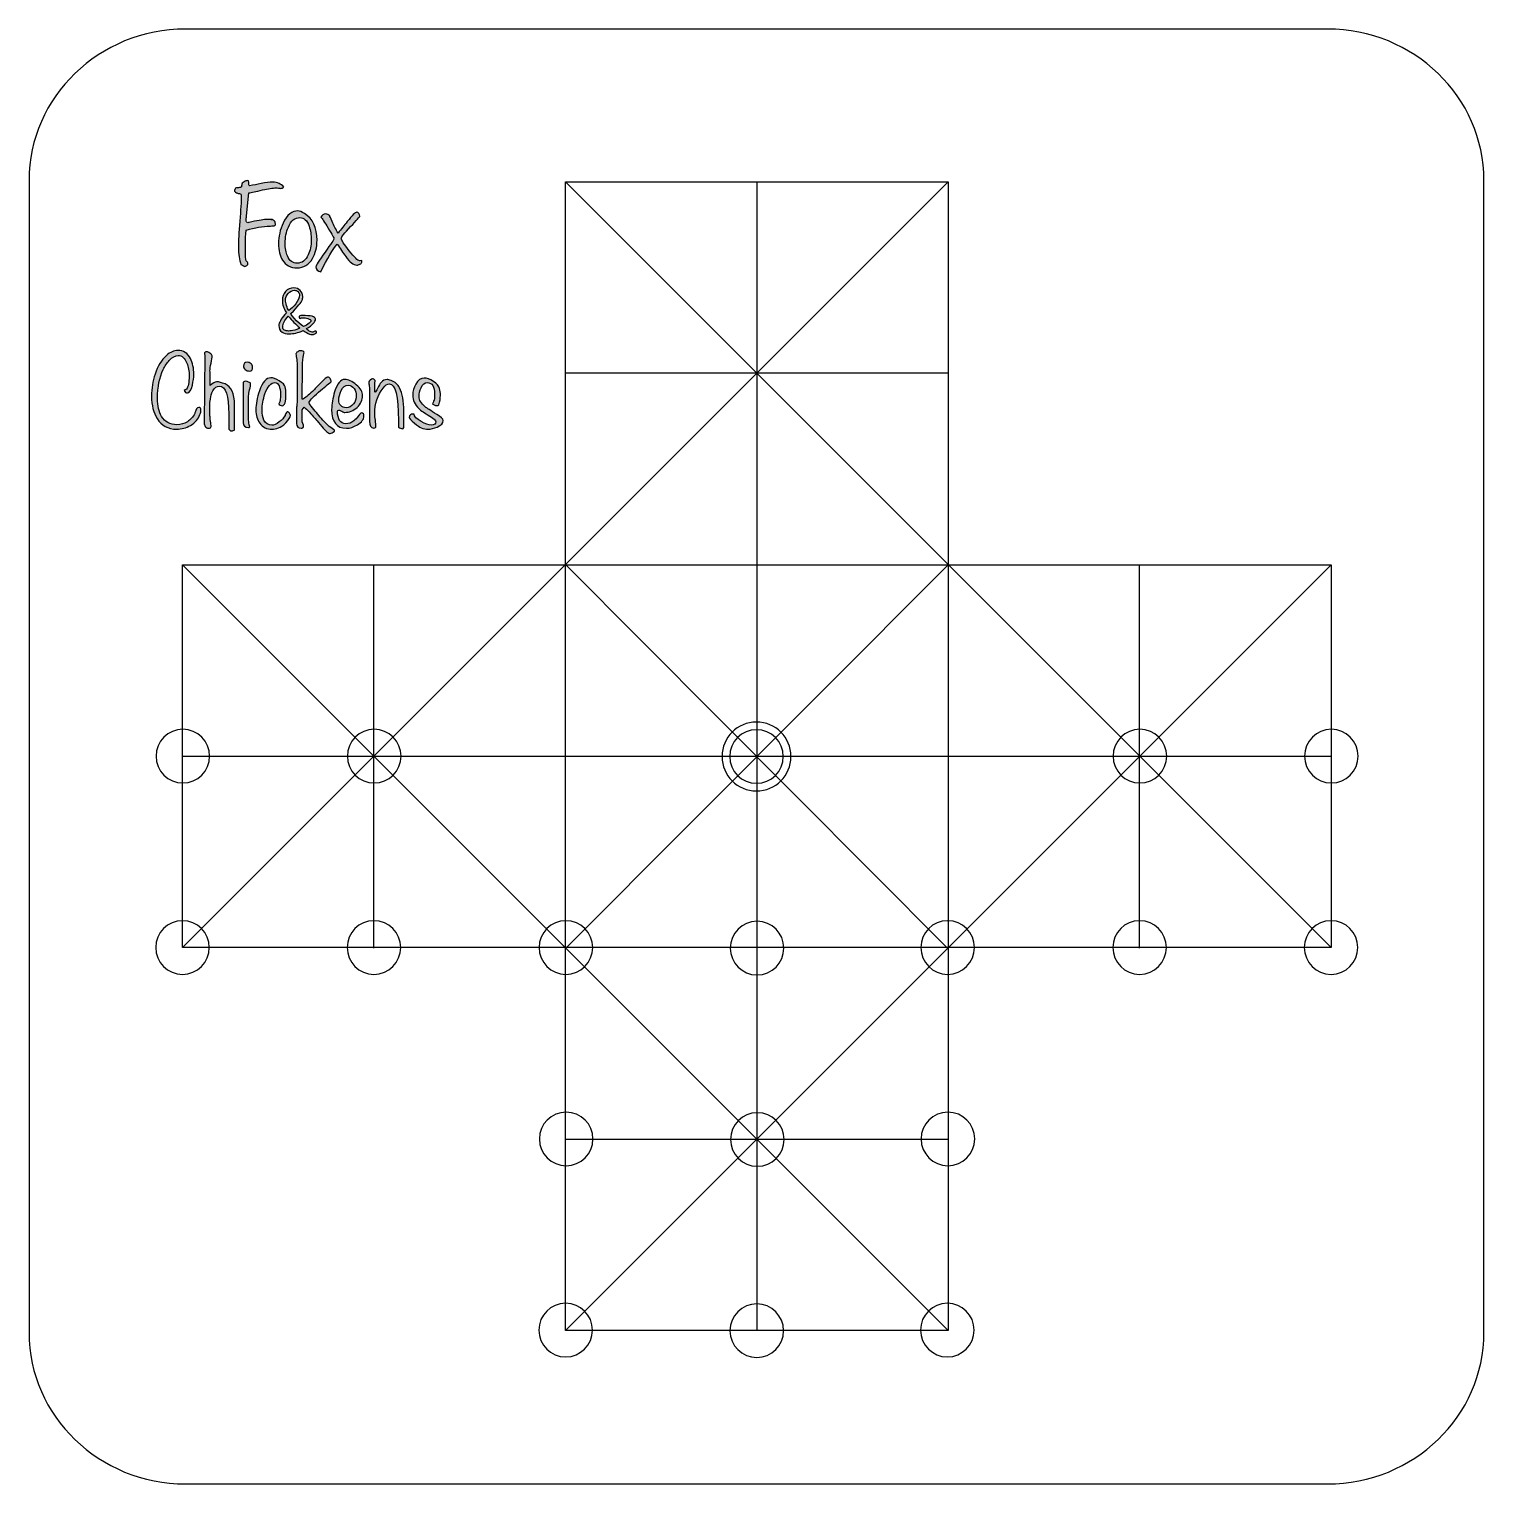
# Model space of a CAD drawing. Extents: x 10 to 200, y -244 to -54.
import ezdxf

# ---------------------------------------------------------------- set-up
doc = ezdxf.new("R2010")
doc.units = 0
doc.header["$MEASUREMENT"] = 0
doc.layers.add('LAYER_1', color=7, linetype='CONTINUOUS')

# ---------------------------------------------------------------- blocks, each defined once
blk = doc.blocks.new('BLOCK_3')
at = {"layer": 'LAYER_1'}
h = blk.add_hatch(color=250, dxfattribs=at)
h.dxf.hatch_style = 2
edge = h.paths.add_edge_path()
edge.add_spline(control_points=[(43.22, -74.18), (43.11, -74.29), (42.97, -74.35), (42.83, -74.35), (42.76, -74.35), (42.67, -74.34), (42.54, -74.32), (42.41, -74.3), (42.31, -74.29), (42.24, -74.29), (41.79, -74.29), (41.2, -74.38), (40.46, -74.56), (39.58, -74.78), (38.99, -74.91), (38.68, -74.94), (38.68, -74.94), (38.35, -77.94), (38.35, -77.94), (38.33, -78.15), (38.32, -78.33), (38.32, -78.48), (38.32, -78.71), (38.4, -78.83), (38.55, -78.83), (38.6, -78.83), (38.64, -78.82), (38.7, -78.81), (39.71, -78.56), (40.45, -78.43), (40.9, -78.43), (41.56, -78.43), (41.78, -78.42), (41.57, -78.4), (41.78, -78.42), (41.95, -78.53), (42.08, -78.72), (42.08, -78.72), (42.13, -79.11), (42.13, -79.11), (42.09, -79.19), (42.04, -79.23), (41.97, -79.23), (41.89, -79.23), (41.8, -79.24), (41.67, -79.26), (41.55, -79.28), (41.46, -79.29), (41.4, -79.29), (40.49, -79.29), (39.46, -79.46), (38.32, -79.81), (38.24, -80.16), (38.21, -80.94), (38.21, -82.15), (38.21, -83.14), (38.24, -83.7), (38.32, -83.81), (38.36, -83.88), (38.41, -83.94), (38.47, -84), (38.53, -84.07), (38.55, -84.12), (38.55, -84.16), (38.55, -84.24), (38.5, -84.32), (38.38, -84.41), (38.26, -84.5), (38.17, -84.54), (38.11, -84.54), (38.1, -84.54), (37.94, -84.46), (37.63, -84.29), (37.41, -83.71), (37.3, -82.94), (37.3, -81.99), (37.3, -81.24), (37.36, -80.12), (37.48, -78.65), (37.6, -77.17), (37.67, -76.06), (37.67, -75.3), (37.67, -75.15), (37.59, -75.06), (37.44, -75.03), (37.21, -74.99), (37.07, -74.96), (37.03, -74.92), (36.87, -74.82), (36.79, -74.72), (36.79, -74.64), (36.79, -74.53), (36.84, -74.43), (36.94, -74.32), (36.98, -74.3), (37.11, -74.28), (37.33, -74.27), (37.51, -74.26), (37.63, -74.22), (37.7, -74.15), (37.72, -74.06), (37.73, -73.98), (37.73, -73.91), (37.73, -73.75), (37.83, -73.61), (38.05, -73.48), (38.22, -73.38), (38.36, -73.34), (38.48, -73.34), (38.58, -73.34), (38.64, -73.4), (38.65, -73.54), (38.65, -73.65), (38.65, -73.76), (38.65, -73.88), (38.67, -73.95), (38.71, -74), (38.76, -74.03), (39.26, -73.93), (39.76, -73.82), (40.27, -73.72), (40.87, -73.6), (41.38, -73.54), (41.79, -73.54), (42.4, -73.54), (42.87, -73.75), (43.22, -74.18)], knot_values=[0, 0, 0, 0, 1, 1, 1, 2, 2, 2, 3, 3, 3, 4, 4, 4, 5, 5, 5, 6, 6, 6, 7, 7, 7, 8, 8, 8, 9, 9, 9, 10, 10, 10, 11, 11, 11, 12, 12, 12, 13, 13, 13, 14, 14, 14, 15, 15, 15, 16, 16, 16, 17, 17, 17, 18, 18, 18, 19, 19, 19, 20, 20, 20, 21, 21, 21, 22, 22, 22, 23, 23, 23, 24, 24, 24, 25, 25, 25, 26, 26, 26, 27, 27, 27, 28, 28, 28, 29, 29, 29, 30, 30, 30, 31, 31, 31, 32, 32, 32, 33, 33, 33, 34, 34, 34, 35, 35, 35, 36, 36, 36, 37, 37, 37, 38, 38, 38, 39, 39, 39, 40, 40, 40, 41, 41, 41, 42, 42, 42, 42], degree=3, periodic=1)
h = blk.add_hatch(color=250, dxfattribs=at)
h.dxf.hatch_style = 2
edge = h.paths.add_edge_path()
edge.add_spline(control_points=[(47.57, -81.13), (47.57, -82.04), (47.37, -82.83), (46.97, -83.51), (46.49, -84.33), (45.83, -84.73), (44.98, -84.73), (44.13, -84.73), (43.49, -84.4), (43.06, -83.73), (42.71, -83.18), (42.54, -82.45), (42.54, -81.54), (42.54, -80.64), (42.74, -79.76), (43.14, -78.89), (43.65, -77.82), (44.3, -77.29), (45.08, -77.29), (45.28, -77.29), (45.57, -77.41), (45.94, -77.64), (47.03, -78.32), (47.57, -79.48), (47.57, -81.13)], knot_values=[0, 0, 0, 0, 1, 1, 1, 2, 2, 2, 3, 3, 3, 4, 4, 4, 5, 5, 5, 6, 6, 6, 7, 7, 7, 8, 8, 8, 8], degree=3, periodic=1)
edge = h.paths.add_edge_path()
edge.add_spline(control_points=[(46.81, -81.11), (46.81, -80.44), (46.72, -79.83), (46.54, -79.29), (46.28, -78.54), (45.87, -78.16), (45.32, -78.16), (44.68, -78.16), (44.18, -78.58), (43.83, -79.42), (43.55, -80.06), (43.41, -80.76), (43.41, -81.5), (43.41, -82.16), (43.51, -82.72), (43.7, -83.18), (43.97, -83.8), (44.4, -84.12), (44.98, -84.12), (45.62, -84.12), (46.1, -83.76), (46.43, -83.04), (46.68, -82.47), (46.81, -81.83), (46.81, -81.11)], knot_values=[0, 0, 0, 0, 1, 1, 1, 2, 2, 2, 3, 3, 3, 4, 4, 4, 5, 5, 5, 6, 6, 6, 7, 7, 7, 8, 8, 8, 8], degree=3, periodic=1)
h = blk.add_hatch(color=250, dxfattribs=at)
h.dxf.hatch_style = 2
edge = h.paths.add_edge_path()
edge.add_spline(control_points=[(53.4, -83.99), (53.4, -84.09), (53.32, -84.18), (53.17, -84.26), (53.01, -84.33), (52.87, -84.37), (52.75, -84.37), (52.32, -84.37), (51.85, -84), (51.32, -83.27), (50.95, -82.73), (50.58, -82.19), (50.22, -81.65), (49.63, -82.27), (48.91, -83.47), (48.06, -85.26), (47.64, -85.16), (47.43, -84.94), (47.43, -84.59), (47.43, -84.4), (47.82, -83.76), (48.61, -82.67), (49.4, -81.58), (49.79, -81), (49.79, -80.94), (49.79, -80.83), (49.54, -80.37), (49.03, -79.54), (48.55, -78.76), (48.23, -78.28), (48.08, -78.11), (48.19, -77.83), (48.4, -77.69), (48.73, -77.69), (48.91, -77.69), (49.07, -77.77), (49.22, -77.94), (49.23, -77.97), (49.34, -78.22), (49.56, -78.69), (49.78, -79.22), (50.03, -79.72), (50.32, -80.19), (50.72, -79.69), (51.12, -79.18), (51.52, -78.69), (52.17, -77.88), (52.57, -77.48), (52.73, -77.48), (52.85, -77.48), (52.95, -77.53), (53.03, -77.63), (53.12, -77.73), (53.16, -77.84), (53.16, -77.96), (53.16, -78.04), (52.75, -78.51), (51.95, -79.35), (51.14, -80.2), (50.73, -80.71), (50.73, -80.89), (50.73, -81.1), (51.08, -81.64), (51.78, -82.51), (52.47, -83.38), (52.92, -83.81), (53.11, -83.81), (53.16, -83.81), (53.26, -83.8), (53.4, -83.77), (53.4, -83.77), (53.4, -83.99), (53.4, -83.99)], knot_values=[0, 0, 0, 0, 1, 1, 1, 2, 2, 2, 3, 3, 3, 4, 4, 4, 5, 5, 5, 6, 6, 6, 7, 7, 7, 8, 8, 8, 9, 9, 9, 10, 10, 10, 11, 11, 11, 12, 12, 12, 13, 13, 13, 14, 14, 14, 15, 15, 15, 16, 16, 16, 17, 17, 17, 18, 18, 18, 19, 19, 19, 20, 20, 20, 21, 21, 21, 22, 22, 22, 23, 23, 23, 24, 24, 24, 24], degree=3, periodic=1)
for points, knots in [([(43.22, -74.18), (43.11, -74.29), (42.97, -74.35), (42.83, -74.35), (42.76, -74.35), (42.67, -74.34), (42.54, -74.32), (42.41, -74.3), (42.31, -74.29), (42.24, -74.29), (41.79, -74.29), (41.2, -74.38), (40.46, -74.56), (39.58, -74.78), (38.99, -74.91), (38.68, -74.94), (38.68, -74.94), (38.35, -77.94), (38.35, -77.94), (38.33, -78.15), (38.32, -78.33), (38.32, -78.48), (38.32, -78.71), (38.4, -78.83), (38.55, -78.83), (38.6, -78.83), (38.64, -78.82), (38.7, -78.81), (39.71, -78.56), (40.45, -78.43), (40.9, -78.43), (41.56, -78.43), (41.78, -78.42), (41.57, -78.4), (41.78, -78.42), (41.95, -78.53), (42.08, -78.72), (42.08, -78.72), (42.13, -79.11), (42.13, -79.11), (42.09, -79.19), (42.04, -79.23), (41.97, -79.23), (41.89, -79.23), (41.8, -79.24), (41.67, -79.26), (41.55, -79.28), (41.46, -79.29), (41.4, -79.29), (40.49, -79.29), (39.46, -79.46), (38.32, -79.81), (38.24, -80.16), (38.21, -80.94), (38.21, -82.15), (38.21, -83.14), (38.24, -83.7), (38.32, -83.81), (38.36, -83.88), (38.41, -83.94), (38.47, -84), (38.53, -84.07), (38.55, -84.12), (38.55, -84.16), (38.55, -84.24), (38.5, -84.32), (38.38, -84.41), (38.26, -84.5), (38.17, -84.54), (38.11, -84.54), (38.1, -84.54), (37.94, -84.46), (37.63, -84.29), (37.41, -83.71), (37.3, -82.94), (37.3, -81.99), (37.3, -81.24), (37.36, -80.12), (37.48, -78.65), (37.6, -77.17), (37.67, -76.06), (37.67, -75.3), (37.67, -75.15), (37.59, -75.06), (37.44, -75.03), (37.21, -74.99), (37.07, -74.96), (37.03, -74.92), (36.87, -74.82), (36.79, -74.72), (36.79, -74.64), (36.79, -74.53), (36.84, -74.43), (36.94, -74.32), (36.98, -74.3), (37.11, -74.28), (37.33, -74.27), (37.51, -74.26), (37.63, -74.22), (37.7, -74.15), (37.72, -74.06), (37.73, -73.98), (37.73, -73.91), (37.73, -73.75), (37.83, -73.61), (38.05, -73.48), (38.22, -73.38), (38.36, -73.34), (38.48, -73.34), (38.58, -73.34), (38.64, -73.4), (38.65, -73.54), (38.65, -73.65), (38.65, -73.76), (38.65, -73.88), (38.67, -73.95), (38.71, -74), (38.76, -74.03), (39.26, -73.93), (39.76, -73.82), (40.27, -73.72), (40.87, -73.6), (41.38, -73.54), (41.79, -73.54), (42.4, -73.54), (42.87, -73.75), (43.22, -74.18)], [0, 0, 0, 0, 1, 1, 1, 2, 2, 2, 3, 3, 3, 4, 4, 4, 5, 5, 5, 6, 6, 6, 7, 7, 7, 8, 8, 8, 9, 9, 9, 10, 10, 10, 11, 11, 11, 12, 12, 12, 13, 13, 13, 14, 14, 14, 15, 15, 15, 16, 16, 16, 17, 17, 17, 18, 18, 18, 19, 19, 19, 20, 20, 20, 21, 21, 21, 22, 22, 22, 23, 23, 23, 24, 24, 24, 25, 25, 25, 26, 26, 26, 27, 27, 27, 28, 28, 28, 29, 29, 29, 30, 30, 30, 31, 31, 31, 32, 32, 32, 33, 33, 33, 34, 34, 34, 35, 35, 35, 36, 36, 36, 37, 37, 37, 38, 38, 38, 39, 39, 39, 40, 40, 40, 41, 41, 41, 42, 42, 42, 42]), ([(47.57, -81.13), (47.57, -82.04), (47.37, -82.83), (46.97, -83.51), (46.49, -84.33), (45.83, -84.73), (44.98, -84.73), (44.13, -84.73), (43.49, -84.4), (43.06, -83.73), (42.71, -83.18), (42.54, -82.45), (42.54, -81.54), (42.54, -80.64), (42.74, -79.76), (43.14, -78.89), (43.65, -77.82), (44.3, -77.29), (45.08, -77.29), (45.28, -77.29), (45.57, -77.41), (45.94, -77.64), (47.03, -78.32), (47.57, -79.48), (47.57, -81.13)], [0, 0, 0, 0, 1, 1, 1, 2, 2, 2, 3, 3, 3, 4, 4, 4, 5, 5, 5, 6, 6, 6, 7, 7, 7, 8, 8, 8, 8]), ([(53.4, -83.99), (53.4, -84.09), (53.32, -84.18), (53.17, -84.26), (53.01, -84.33), (52.87, -84.37), (52.75, -84.37), (52.32, -84.37), (51.85, -84), (51.32, -83.27), (50.95, -82.73), (50.58, -82.19), (50.22, -81.65), (49.63, -82.27), (48.91, -83.47), (48.06, -85.26), (47.64, -85.16), (47.43, -84.94), (47.43, -84.59), (47.43, -84.4), (47.82, -83.76), (48.61, -82.67), (49.4, -81.58), (49.79, -81), (49.79, -80.94), (49.79, -80.83), (49.54, -80.37), (49.03, -79.54), (48.55, -78.76), (48.23, -78.28), (48.08, -78.11), (48.19, -77.83), (48.4, -77.69), (48.73, -77.69), (48.91, -77.69), (49.07, -77.77), (49.22, -77.94), (49.23, -77.97), (49.34, -78.22), (49.56, -78.69), (49.78, -79.22), (50.03, -79.72), (50.32, -80.19), (50.72, -79.69), (51.12, -79.18), (51.52, -78.69), (52.17, -77.88), (52.57, -77.48), (52.73, -77.48), (52.85, -77.48), (52.95, -77.53), (53.03, -77.63), (53.12, -77.73), (53.16, -77.84), (53.16, -77.96), (53.16, -78.04), (52.75, -78.51), (51.95, -79.35), (51.14, -80.2), (50.73, -80.71), (50.73, -80.89), (50.73, -81.1), (51.08, -81.64), (51.78, -82.51), (52.47, -83.38), (52.92, -83.81), (53.11, -83.81), (53.16, -83.81), (53.26, -83.8), (53.4, -83.77), (53.4, -83.77), (53.4, -83.99), (53.4, -83.99)], [0, 0, 0, 0, 1, 1, 1, 2, 2, 2, 3, 3, 3, 4, 4, 4, 5, 5, 5, 6, 6, 6, 7, 7, 7, 8, 8, 8, 9, 9, 9, 10, 10, 10, 11, 11, 11, 12, 12, 12, 13, 13, 13, 14, 14, 14, 15, 15, 15, 16, 16, 16, 17, 17, 17, 18, 18, 18, 19, 19, 19, 20, 20, 20, 21, 21, 21, 22, 22, 22, 23, 23, 23, 24, 24, 24, 24]), ([(46.81, -81.11), (46.81, -80.44), (46.72, -79.83), (46.54, -79.29), (46.28, -78.54), (45.87, -78.16), (45.32, -78.16), (44.68, -78.16), (44.18, -78.58), (43.83, -79.42), (43.55, -80.06), (43.41, -80.76), (43.41, -81.5), (43.41, -82.16), (43.51, -82.72), (43.7, -83.18), (43.97, -83.8), (44.4, -84.12), (44.98, -84.12), (45.62, -84.12), (46.1, -83.76), (46.43, -83.04), (46.68, -82.47), (46.81, -81.83), (46.81, -81.11)], [0, 0, 0, 0, 1, 1, 1, 2, 2, 2, 3, 3, 3, 4, 4, 4, 5, 5, 5, 6, 6, 6, 7, 7, 7, 8, 8, 8, 8])]:
    blk.add_open_spline(points, degree=3, knots=knots, dxfattribs=at)
blk = doc.blocks.new('BLOCK_4')
at = {"layer": 'LAYER_1'}
h = blk.add_hatch(color=250, dxfattribs=at)
h.dxf.hatch_style = 2
edge = h.paths.add_edge_path()
edge.add_spline(control_points=[(32.41, -103.29), (32.41, -103.44), (32.37, -103.65), (32.28, -103.9), (32.08, -104.48), (31.67, -104.95), (31.06, -105.31), (30.49, -105.63), (29.88, -105.8), (29.22, -105.8), (28.09, -105.8), (27.25, -105.33), (26.68, -104.41), (26.2, -103.66), (25.96, -102.68), (25.96, -101.49), (25.96, -100.48), (26.11, -99.52), (26.41, -98.61), (26.75, -97.56), (27.25, -96.74), (27.91, -96.17), (28.4, -95.74), (28.89, -95.52), (29.39, -95.52), (30.13, -95.52), (30.68, -95.87), (31.04, -96.58), (31.33, -97.14), (31.48, -97.83), (31.48, -98.64), (31.48, -99.05), (31.41, -99.51), (31.29, -100.04), (31.13, -100.73), (30.92, -101.07), (30.66, -101.07), (30.45, -101.07), (30.31, -100.97), (30.22, -100.76), (30.28, -100.72), (30.37, -100.65), (30.5, -100.56), (30.75, -100.32), (30.87, -99.73), (30.87, -98.8), (30.87, -98.24), (30.77, -97.69), (30.56, -97.17), (30.29, -96.5), (29.92, -96.17), (29.45, -96.17), (29.07, -96.17), (28.68, -96.39), (28.27, -96.84), (27.96, -97.18), (27.7, -97.57), (27.48, -98.01), (26.99, -99.03), (26.74, -100.28), (26.74, -101.77), (26.74, -102.75), (26.91, -103.54), (27.26, -104.13), (27.69, -104.85), (28.36, -105.22), (29.27, -105.22), (29.77, -105.22), (30.23, -105.09), (30.64, -104.82), (31.05, -104.56), (31.37, -104.21), (31.59, -103.77), (31.63, -103.62), (31.71, -103.42), (31.84, -103.16), (31.91, -103.04), (32.01, -102.97), (32.12, -102.97), (32.32, -102.97), (32.41, -103.08), (32.41, -103.29)], knot_values=[0, 0, 0, 0, 1, 1, 1, 2, 2, 2, 3, 3, 3, 4, 4, 4, 5, 5, 5, 6, 6, 6, 7, 7, 7, 8, 8, 8, 9, 9, 9, 10, 10, 10, 11, 11, 11, 12, 12, 12, 13, 13, 13, 14, 14, 14, 15, 15, 15, 16, 16, 16, 17, 17, 17, 18, 18, 18, 19, 19, 19, 20, 20, 20, 21, 21, 21, 22, 22, 22, 23, 23, 23, 24, 24, 24, 25, 25, 25, 26, 26, 26, 27, 27, 27, 27], degree=3, periodic=1)
h = blk.add_hatch(color=250, dxfattribs=at)
h.dxf.hatch_style = 2
edge = h.paths.add_edge_path()
edge.add_spline(control_points=[(36.8, -105.9), (36.72, -105.97), (36.58, -106.01), (36.37, -106.01), (36.26, -106.01), (36.15, -105.94), (36.04, -105.81), (36.04, -104.98), (36.04, -104.33), (36.04, -103.84), (36.04, -101.4), (35.63, -100.18), (34.82, -100.18), (34.48, -100.18), (34.19, -100.38), (33.96, -100.79), (33.76, -101.13), (33.66, -101.49), (33.66, -101.85), (33.66, -101.89), (33.65, -101.95), (33.63, -102.03), (33.6, -102.11), (33.59, -102.17), (33.59, -102.21), (33.59, -102.21), (33.59, -104.05), (33.59, -104.05), (33.59, -104.22), (33.62, -104.45), (33.66, -104.76), (33.71, -105.07), (33.74, -105.3), (33.74, -105.45), (33.74, -105.6), (33.62, -105.68), (33.39, -105.68), (33.23, -105.68), (33.09, -105.6), (32.98, -105.45), (32.87, -105.3), (32.82, -105.14), (32.82, -104.97), (32.82, -104.97), (32.9, -96.11), (32.9, -96.11), (32.88, -96.05), (32.87, -96), (32.87, -95.94), (32.87, -95.76), (32.97, -95.68), (33.16, -95.68), (33.26, -95.68), (33.4, -95.74), (33.58, -95.87), (33.77, -96), (33.87, -96.11), (33.87, -96.2), (33.87, -96.43), (33.82, -96.76), (33.73, -97.19), (33.64, -97.63), (33.59, -97.95), (33.59, -98.18), (33.59, -98.2), (33.6, -98.84), (33.62, -100.1), (33.98, -99.78), (34.25, -99.62), (34.44, -99.62), (34.75, -99.62), (35.12, -99.71), (35.55, -99.89), (36.38, -100.24), (36.8, -101.15), (36.8, -102.63), (36.8, -102.63), (36.8, -105.9), (36.8, -105.9)], knot_values=[0, 0, 0, 0, 1, 1, 1, 2, 2, 2, 3, 3, 3, 4, 4, 4, 5, 5, 5, 6, 6, 6, 7, 7, 7, 8, 8, 8, 9, 9, 9, 10, 10, 10, 11, 11, 11, 12, 12, 12, 13, 13, 13, 14, 14, 14, 15, 15, 15, 16, 16, 16, 17, 17, 17, 18, 18, 18, 19, 19, 19, 20, 20, 20, 21, 21, 21, 22, 22, 22, 23, 23, 23, 24, 24, 24, 25, 25, 25, 26, 26, 26, 26], degree=3, periodic=1)
h = blk.add_hatch(color=250, dxfattribs=at)
h.dxf.hatch_style = 2
edge = h.paths.add_edge_path()
edge.add_spline(control_points=[(49.87, -106.07), (49.63, -106.26), (49.43, -106.36), (49.29, -106.36), (49.08, -106.36), (48.71, -106.05), (48.19, -105.45), (47.54, -104.67), (47.19, -104.26), (47.15, -104.23), (47.04, -104.13), (46.84, -103.91), (46.55, -103.55), (46.3, -103.25), (46.07, -103.05), (45.88, -102.93), (45.88, -102.93), (45.62, -103.28), (45.62, -103.28), (45.62, -103.28), (45.62, -104.7), (45.62, -104.7), (45.62, -104.79), (45.66, -104.91), (45.72, -105.07), (45.79, -105.23), (45.82, -105.35), (45.82, -105.44), (45.82, -105.49), (45.78, -105.55), (45.7, -105.6), (45.62, -105.65), (45.55, -105.68), (45.48, -105.68), (45.09, -105.68), (44.9, -105.47), (44.9, -105.06), (44.9, -105.06), (44.9, -103.05), (44.9, -103.05), (44.9, -102.92), (44.92, -102.74), (44.95, -102.49), (44.97, -102.25), (44.99, -102.06), (44.99, -101.94), (44.99, -101.94), (44.99, -97.97), (44.99, -97.97), (44.99, -97.4), (44.97, -96.95), (44.92, -96.63), (44.92, -96.58), (44.9, -96.47), (44.86, -96.31), (44.83, -96.18), (44.82, -96.07), (44.82, -95.98), (44.82, -95.88), (44.89, -95.79), (45.04, -95.69), (45.19, -95.6), (45.32, -95.55), (45.44, -95.55), (45.52, -95.55), (45.62, -95.58), (45.72, -95.63), (45.82, -95.68), (45.87, -95.75), (45.87, -95.82), (45.87, -95.83), (45.84, -95.95), (45.79, -96.17), (45.72, -96.43), (45.68, -96.93), (45.68, -97.68), (45.68, -97.68), (45.62, -101.85), (45.62, -101.85), (45.62, -101.85), (45.69, -101.92), (45.69, -101.92), (46, -101.73), (46.43, -101.38), (46.97, -100.86), (47.3, -100.51), (47.64, -100.17), (47.98, -99.82), (48.53, -99.27), (48.85, -98.99), (48.94, -98.99), (49.09, -98.99), (49.2, -99.05), (49.29, -99.18), (49.38, -99.31), (49.42, -99.45), (49.41, -99.59), (49.41, -99.59), (49.39, -99.66), (49.39, -99.66), (49.03, -99.9), (48.49, -100.34), (47.77, -100.96), (46.95, -101.68), (46.54, -102.15), (46.54, -102.38), (46.54, -102.47), (46.69, -102.69), (46.98, -103.03), (47.43, -103.56), (47.88, -104.09), (48.32, -104.61), (48.93, -105.28), (49.44, -105.71), (49.87, -105.91), (49.87, -105.91), (49.87, -106.07), (49.87, -106.07)], knot_values=[0, 0, 0, 0, 1, 1, 1, 2, 2, 2, 3, 3, 3, 4, 4, 4, 5, 5, 5, 6, 6, 6, 7, 7, 7, 8, 8, 8, 9, 9, 9, 10, 10, 10, 11, 11, 11, 12, 12, 12, 13, 13, 13, 14, 14, 14, 15, 15, 15, 16, 16, 16, 17, 17, 17, 18, 18, 18, 19, 19, 19, 20, 20, 20, 21, 21, 21, 22, 22, 22, 23, 23, 23, 24, 24, 24, 25, 25, 25, 26, 26, 26, 27, 27, 27, 28, 28, 28, 29, 29, 29, 30, 30, 30, 31, 31, 31, 32, 32, 32, 33, 33, 33, 34, 34, 34, 35, 35, 35, 36, 36, 36, 37, 37, 37, 38, 38, 38, 39, 39, 39, 39], degree=3, periodic=1)
h = blk.add_hatch(color=250, dxfattribs=at)
h.dxf.hatch_style = 2
edge = h.paths.add_edge_path()
edge.add_spline(control_points=[(38.89, -99.88), (38.89, -100.05), (38.85, -100.31), (38.77, -100.66), (38.68, -101), (38.64, -101.26), (38.64, -101.43), (38.64, -101.43), (38.64, -104.61), (38.64, -104.61), (38.64, -104.83), (38.69, -105.11), (38.79, -105.48), (38.75, -105.56), (38.7, -105.59), (38.63, -105.59), (38.16, -105.59), (37.92, -105.37), (37.92, -104.92), (37.92, -104.92), (37.92, -99.64), (37.92, -99.64), (38.05, -99.57), (38.17, -99.54), (38.28, -99.54), (38.4, -99.54), (38.52, -99.57), (38.64, -99.64), (38.81, -99.7), (38.89, -99.78), (38.89, -99.88)], knot_values=[0, 0, 0, 0, 1, 1, 1, 2, 2, 2, 3, 3, 3, 4, 4, 4, 5, 5, 5, 6, 6, 6, 7, 7, 7, 8, 8, 8, 9, 9, 9, 10, 10, 10, 10], degree=3, periodic=1)
edge = h.paths.add_edge_path()
edge.add_spline(control_points=[(39.16, -97.72), (39.16, -98.05), (39.01, -98.21), (38.7, -98.21), (38.52, -98.21), (38.35, -98.14), (38.2, -98.01), (38.04, -97.88), (37.97, -97.72), (37.97, -97.55), (37.97, -97.22), (38.13, -97.06), (38.46, -97.06), (38.65, -97.06), (38.81, -97.12), (38.95, -97.25), (39.09, -97.37), (39.16, -97.53), (39.16, -97.72)], knot_values=[0, 0, 0, 0, 1, 1, 1, 2, 2, 2, 3, 3, 3, 4, 4, 4, 5, 5, 5, 6, 6, 6, 6], degree=3, periodic=1)
h = blk.add_hatch(color=250, dxfattribs=at)
h.dxf.hatch_style = 2
edge = h.paths.add_edge_path()
edge.add_spline(control_points=[(44.1, -104.01), (44.1, -104.25), (43.9, -104.56), (43.51, -104.95), (43.11, -105.34), (42.79, -105.57), (42.54, -105.64), (42.21, -105.74), (41.93, -105.8), (41.71, -105.8), (41.01, -105.8), (40.47, -105.54), (40.1, -105.03), (39.75, -104.58), (39.58, -103.99), (39.58, -103.27), (39.58, -102.53), (39.74, -101.7), (40.05, -100.79), (40.45, -99.66), (40.94, -99.09), (41.52, -99.09), (41.8, -99.09), (42.17, -99.23), (42.63, -99.5), (43.09, -99.77), (43.35, -100.03), (43.41, -100.28), (43.47, -100.58), (43.51, -100.87), (43.51, -101.16), (43.51, -102.22), (43.35, -102.74), (43.03, -102.74), (42.96, -102.74), (42.86, -102.72), (42.76, -102.66), (42.65, -102.6), (42.6, -102.53), (42.6, -102.46), (42.6, -102.42), (42.62, -102.37), (42.66, -102.31), (42.7, -102.24), (42.72, -102.2), (42.73, -102.18), (42.77, -102.06), (42.79, -101.77), (42.79, -101.32), (42.79, -100.25), (42.55, -99.72), (42.07, -99.72), (41.54, -99.72), (41.11, -100.21), (40.77, -101.18), (40.52, -101.93), (40.4, -102.64), (40.4, -103.31), (40.4, -103.83), (40.48, -104.27), (40.64, -104.61), (40.86, -105.07), (41.2, -105.29), (41.67, -105.29), (41.94, -105.29), (42.27, -105.15), (42.64, -104.86), (42.98, -104.59), (43.23, -104.32), (43.39, -104.03), (43.43, -103.93), (43.49, -103.8), (43.56, -103.62), (43.61, -103.56), (43.68, -103.52), (43.77, -103.52), (43.82, -103.52), (43.89, -103.59), (43.97, -103.72), (44.06, -103.85), (44.1, -103.95), (44.1, -104.01)], knot_values=[0, 0, 0, 0, 1, 1, 1, 2, 2, 2, 3, 3, 3, 4, 4, 4, 5, 5, 5, 6, 6, 6, 7, 7, 7, 8, 8, 8, 9, 9, 9, 10, 10, 10, 11, 11, 11, 12, 12, 12, 13, 13, 13, 14, 14, 14, 15, 15, 15, 16, 16, 16, 17, 17, 17, 18, 18, 18, 19, 19, 19, 20, 20, 20, 21, 21, 21, 22, 22, 22, 23, 23, 23, 24, 24, 24, 25, 25, 25, 26, 26, 26, 27, 27, 27, 27], degree=3, periodic=1)
h = blk.add_hatch(color=250, dxfattribs=at)
h.dxf.hatch_style = 2
edge = h.paths.add_edge_path()
edge.add_spline(control_points=[(53.7, -104.08), (53.7, -104.5), (53.41, -104.88), (52.85, -105.22), (52.34, -105.53), (51.86, -105.68), (51.41, -105.68), (50.12, -105.68), (49.48, -104.86), (49.48, -103.23), (49.48, -102.51), (49.61, -101.74), (49.87, -100.92), (50.21, -99.84), (50.65, -99.3), (51.19, -99.3), (51.65, -99.3), (52.16, -99.54), (52.7, -100), (53.25, -100.47), (53.52, -100.93), (53.52, -101.39), (53.52, -101.99), (53.28, -102.5), (52.8, -102.95), (52.32, -103.39), (51.78, -103.61), (51.18, -103.61), (51.12, -103.61), (51, -103.56), (50.81, -103.46), (50.62, -103.37), (50.5, -103.32), (50.43, -103.32), (50.3, -103.32), (50.24, -103.36), (50.24, -103.44), (50.24, -104.54), (50.61, -105.09), (51.34, -105.09), (51.71, -105.09), (52.06, -104.97), (52.37, -104.72), (52.56, -104.57), (52.77, -104.35), (53, -104.04), (53.19, -103.8), (53.31, -103.68), (53.36, -103.68), (53.59, -103.68), (53.7, -103.81), (53.7, -104.08)], knot_values=[0, 0, 0, 0, 1, 1, 1, 2, 2, 2, 3, 3, 3, 4, 4, 4, 5, 5, 5, 6, 6, 6, 7, 7, 7, 8, 8, 8, 9, 9, 9, 10, 10, 10, 11, 11, 11, 12, 12, 12, 13, 13, 13, 14, 14, 14, 15, 15, 15, 16, 16, 16, 17, 17, 17, 17], degree=3, periodic=1)
edge = h.paths.add_edge_path()
edge.add_spline(control_points=[(52.7, -101.43), (52.7, -101.1), (52.61, -100.78), (52.41, -100.49), (52.22, -100.2), (51.97, -100.05), (51.65, -100.05), (51.27, -100.05), (50.96, -100.29), (50.72, -100.77), (50.52, -101.18), (50.41, -101.59), (50.41, -102.02), (50.41, -102.3), (50.5, -102.54), (50.68, -102.72), (50.86, -102.91), (51.09, -103), (51.36, -103), (51.76, -103), (52.08, -102.84), (52.34, -102.5), (52.58, -102.19), (52.7, -101.84), (52.7, -101.43)], knot_values=[0, 0, 0, 0, 1, 1, 1, 2, 2, 2, 3, 3, 3, 4, 4, 4, 5, 5, 5, 6, 6, 6, 7, 7, 7, 8, 8, 8, 8], degree=3, periodic=1)
h = blk.add_hatch(color=250, dxfattribs=at)
h.dxf.hatch_style = 2
edge = h.paths.add_edge_path()
edge.add_spline(control_points=[(58.91, -105.58), (58.85, -105.68), (58.77, -105.74), (58.67, -105.74), (58.57, -105.74), (58.41, -105.67), (58.19, -105.54), (58.19, -105.54), (58.19, -105.42), (58.19, -105.42), (58.19, -105.33), (58.19, -105.21), (58.19, -105.03), (58.19, -104.86), (58.19, -104.74), (58.19, -104.66), (58.19, -101.47), (57.79, -99.88), (57, -99.88), (56.75, -99.88), (56.48, -100.06), (56.19, -100.43), (55.47, -101.33), (55.11, -102.47), (55.11, -103.84), (55.11, -104.02), (55.13, -104.29), (55.19, -104.64), (55.24, -104.99), (55.26, -105.25), (55.26, -105.44), (55.26, -105.58), (55.17, -105.65), (54.97, -105.65), (54.6, -105.65), (54.42, -105.35), (54.42, -104.74), (54.42, -104.74), (54.42, -101.48), (54.42, -101.48), (54.42, -101.39), (54.42, -101.27), (54.43, -101.1), (54.44, -100.94), (54.44, -100.82), (54.44, -100.73), (54.44, -100.6), (54.43, -100.42), (54.39, -100.18), (54.36, -99.94), (54.34, -99.77), (54.34, -99.65), (54.34, -99.57), (54.4, -99.48), (54.52, -99.38), (54.64, -99.28), (54.74, -99.23), (54.8, -99.23), (54.93, -99.23), (55.04, -99.3), (55.15, -99.43), (55.12, -100.06), (55.11, -100.42), (55.11, -100.53), (55.11, -100.67), (55.11, -100.81), (55.12, -100.95), (55.21, -100.92), (55.32, -100.76), (55.47, -100.47), (55.65, -100.11), (55.8, -99.86), (55.93, -99.72), (56.16, -99.45), (56.42, -99.32), (56.72, -99.32), (56.83, -99.32), (57.01, -99.36), (57.24, -99.45), (57.75, -99.64), (58.12, -99.96), (58.34, -100.4), (58.72, -101.16), (58.91, -102.16), (58.91, -103.41), (58.91, -103.41), (58.91, -105.58), (58.91, -105.58)], knot_values=[0, 0, 0, 0, 1, 1, 1, 2, 2, 2, 3, 3, 3, 4, 4, 4, 5, 5, 5, 6, 6, 6, 7, 7, 7, 8, 8, 8, 9, 9, 9, 10, 10, 10, 11, 11, 11, 12, 12, 12, 13, 13, 13, 14, 14, 14, 15, 15, 15, 16, 16, 16, 17, 17, 17, 18, 18, 18, 19, 19, 19, 20, 20, 20, 21, 21, 21, 22, 22, 22, 23, 23, 23, 24, 24, 24, 25, 25, 25, 26, 26, 26, 27, 27, 27, 28, 28, 28, 29, 29, 29, 29], degree=3, periodic=1)
h = blk.add_hatch(color=250, dxfattribs=at)
h.dxf.hatch_style = 2
edge = h.paths.add_edge_path()
edge.add_spline(control_points=[(64.04, -104.67), (64.04, -105.01), (63.79, -105.29), (63.28, -105.52), (62.86, -105.7), (62.45, -105.8), (62.06, -105.8), (61.8, -105.8), (61.5, -105.73), (61.16, -105.61), (60.98, -105.53), (60.69, -105.33), (60.29, -105), (59.85, -104.64), (59.62, -104.39), (59.62, -104.26), (59.62, -103.96), (59.8, -103.82), (60.16, -103.85), (60.16, -103.85), (60.24, -103.85), (60.24, -103.85), (60.26, -104.14), (60.57, -104.46), (61.16, -104.8), (61.7, -105.11), (62.13, -105.26), (62.46, -105.26), (62.88, -105.26), (63.09, -105.12), (63.09, -104.83), (63.09, -104.66), (62.83, -104.42), (62.32, -104.11), (61.61, -103.7), (61.12, -103.36), (60.86, -103.11), (60.33, -102.6), (60.07, -102.02), (60.07, -101.35), (60.07, -100.85), (60.2, -100.38), (60.46, -99.93), (60.76, -99.39), (61.13, -99.12), (61.58, -99.12), (61.91, -99.12), (62.3, -99.27), (62.76, -99.57), (63.22, -99.87), (63.49, -100.18), (63.57, -100.48), (63.64, -100.74), (63.68, -101.05), (63.68, -101.39), (63.68, -101.77), (63.62, -102.17), (63.48, -102.61), (63.39, -102.68), (63.29, -102.72), (63.18, -102.72), (63.11, -102.72), (63.01, -102.69), (62.86, -102.64), (62.72, -102.58), (62.65, -102.53), (62.65, -102.47), (62.65, -102.51), (62.7, -102.4), (62.8, -102.15), (62.88, -101.99), (62.92, -101.69), (62.92, -101.26), (62.92, -100.24), (62.6, -99.72), (61.96, -99.72), (61.62, -99.72), (61.35, -99.95), (61.15, -100.4), (60.98, -100.77), (60.89, -101.14), (60.89, -101.51), (60.89, -101.98), (61.16, -102.44), (61.71, -102.88), (61.89, -103.04), (62.4, -103.37), (63.22, -103.88), (63.77, -104.21), (64.04, -104.48), (64.04, -104.67)], knot_values=[0, 0, 0, 0, 1, 1, 1, 2, 2, 2, 3, 3, 3, 4, 4, 4, 5, 5, 5, 6, 6, 6, 7, 7, 7, 8, 8, 8, 9, 9, 9, 10, 10, 10, 11, 11, 11, 12, 12, 12, 13, 13, 13, 14, 14, 14, 15, 15, 15, 16, 16, 16, 17, 17, 17, 18, 18, 18, 19, 19, 19, 20, 20, 20, 21, 21, 21, 22, 22, 22, 23, 23, 23, 24, 24, 24, 25, 25, 25, 26, 26, 26, 27, 27, 27, 28, 28, 28, 29, 29, 29, 30, 30, 30, 30], degree=3, periodic=1)
for points, knots in [([(32.41, -103.29), (32.41, -103.44), (32.37, -103.65), (32.28, -103.9), (32.08, -104.48), (31.67, -104.95), (31.06, -105.31), (30.49, -105.63), (29.88, -105.8), (29.22, -105.8), (28.09, -105.8), (27.25, -105.33), (26.68, -104.41), (26.2, -103.66), (25.96, -102.68), (25.96, -101.49), (25.96, -100.48), (26.11, -99.52), (26.41, -98.61), (26.75, -97.56), (27.25, -96.74), (27.91, -96.17), (28.4, -95.74), (28.89, -95.52), (29.39, -95.52), (30.13, -95.52), (30.68, -95.87), (31.04, -96.58), (31.33, -97.14), (31.48, -97.83), (31.48, -98.64), (31.48, -99.05), (31.41, -99.51), (31.29, -100.04), (31.13, -100.73), (30.92, -101.07), (30.66, -101.07), (30.45, -101.07), (30.31, -100.97), (30.22, -100.76), (30.28, -100.72), (30.37, -100.65), (30.5, -100.56), (30.75, -100.32), (30.87, -99.73), (30.87, -98.8), (30.87, -98.24), (30.77, -97.69), (30.56, -97.17), (30.29, -96.5), (29.92, -96.17), (29.45, -96.17), (29.07, -96.17), (28.68, -96.39), (28.27, -96.84), (27.96, -97.18), (27.7, -97.57), (27.48, -98.01), (26.99, -99.03), (26.74, -100.28), (26.74, -101.77), (26.74, -102.75), (26.91, -103.54), (27.26, -104.13), (27.69, -104.85), (28.36, -105.22), (29.27, -105.22), (29.77, -105.22), (30.23, -105.09), (30.64, -104.82), (31.05, -104.56), (31.37, -104.21), (31.59, -103.77), (31.63, -103.62), (31.71, -103.42), (31.84, -103.16), (31.91, -103.04), (32.01, -102.97), (32.12, -102.97), (32.32, -102.97), (32.41, -103.08), (32.41, -103.29)], [0, 0, 0, 0, 1, 1, 1, 2, 2, 2, 3, 3, 3, 4, 4, 4, 5, 5, 5, 6, 6, 6, 7, 7, 7, 8, 8, 8, 9, 9, 9, 10, 10, 10, 11, 11, 11, 12, 12, 12, 13, 13, 13, 14, 14, 14, 15, 15, 15, 16, 16, 16, 17, 17, 17, 18, 18, 18, 19, 19, 19, 20, 20, 20, 21, 21, 21, 22, 22, 22, 23, 23, 23, 24, 24, 24, 25, 25, 25, 26, 26, 26, 27, 27, 27, 27]), ([(36.8, -105.9), (36.72, -105.97), (36.58, -106.01), (36.37, -106.01), (36.26, -106.01), (36.15, -105.94), (36.04, -105.81), (36.04, -104.98), (36.04, -104.33), (36.04, -103.84), (36.04, -101.4), (35.63, -100.18), (34.82, -100.18), (34.48, -100.18), (34.19, -100.38), (33.96, -100.79), (33.76, -101.13), (33.66, -101.49), (33.66, -101.85), (33.66, -101.89), (33.65, -101.95), (33.63, -102.03), (33.6, -102.11), (33.59, -102.17), (33.59, -102.21), (33.59, -102.21), (33.59, -104.05), (33.59, -104.05), (33.59, -104.22), (33.62, -104.45), (33.66, -104.76), (33.71, -105.07), (33.74, -105.3), (33.74, -105.45), (33.74, -105.6), (33.62, -105.68), (33.39, -105.68), (33.23, -105.68), (33.09, -105.6), (32.98, -105.45), (32.87, -105.3), (32.82, -105.14), (32.82, -104.97), (32.82, -104.97), (32.9, -96.11), (32.9, -96.11), (32.88, -96.05), (32.87, -96), (32.87, -95.94), (32.87, -95.76), (32.97, -95.68), (33.16, -95.68), (33.26, -95.68), (33.4, -95.74), (33.58, -95.87), (33.77, -96), (33.87, -96.11), (33.87, -96.2), (33.87, -96.43), (33.82, -96.76), (33.73, -97.19), (33.64, -97.63), (33.59, -97.95), (33.59, -98.18), (33.59, -98.2), (33.6, -98.84), (33.62, -100.1), (33.98, -99.78), (34.25, -99.62), (34.44, -99.62), (34.75, -99.62), (35.12, -99.71), (35.55, -99.89), (36.38, -100.24), (36.8, -101.15), (36.8, -102.63), (36.8, -102.63), (36.8, -105.9), (36.8, -105.9)], [0, 0, 0, 0, 1, 1, 1, 2, 2, 2, 3, 3, 3, 4, 4, 4, 5, 5, 5, 6, 6, 6, 7, 7, 7, 8, 8, 8, 9, 9, 9, 10, 10, 10, 11, 11, 11, 12, 12, 12, 13, 13, 13, 14, 14, 14, 15, 15, 15, 16, 16, 16, 17, 17, 17, 18, 18, 18, 19, 19, 19, 20, 20, 20, 21, 21, 21, 22, 22, 22, 23, 23, 23, 24, 24, 24, 25, 25, 25, 26, 26, 26, 26]), ([(49.87, -106.07), (49.63, -106.26), (49.43, -106.36), (49.29, -106.36), (49.08, -106.36), (48.71, -106.05), (48.19, -105.45), (47.54, -104.67), (47.19, -104.26), (47.15, -104.23), (47.04, -104.13), (46.84, -103.91), (46.55, -103.55), (46.3, -103.25), (46.07, -103.05), (45.88, -102.93), (45.88, -102.93), (45.62, -103.28), (45.62, -103.28), (45.62, -103.28), (45.62, -104.7), (45.62, -104.7), (45.62, -104.79), (45.66, -104.91), (45.72, -105.07), (45.79, -105.23), (45.82, -105.35), (45.82, -105.44), (45.82, -105.49), (45.78, -105.55), (45.7, -105.6), (45.62, -105.65), (45.55, -105.68), (45.48, -105.68), (45.09, -105.68), (44.9, -105.47), (44.9, -105.06), (44.9, -105.06), (44.9, -103.05), (44.9, -103.05), (44.9, -102.92), (44.92, -102.74), (44.95, -102.49), (44.97, -102.25), (44.99, -102.06), (44.99, -101.94), (44.99, -101.94), (44.99, -97.97), (44.99, -97.97), (44.99, -97.4), (44.97, -96.95), (44.92, -96.63), (44.92, -96.58), (44.9, -96.47), (44.86, -96.31), (44.83, -96.18), (44.82, -96.07), (44.82, -95.98), (44.82, -95.88), (44.89, -95.79), (45.04, -95.69), (45.19, -95.6), (45.32, -95.55), (45.44, -95.55), (45.52, -95.55), (45.62, -95.58), (45.72, -95.63), (45.82, -95.68), (45.87, -95.75), (45.87, -95.82), (45.87, -95.83), (45.84, -95.95), (45.79, -96.17), (45.72, -96.43), (45.68, -96.93), (45.68, -97.68), (45.68, -97.68), (45.62, -101.85), (45.62, -101.85), (45.62, -101.85), (45.69, -101.92), (45.69, -101.92), (46, -101.73), (46.43, -101.38), (46.97, -100.86), (47.3, -100.51), (47.64, -100.17), (47.98, -99.82), (48.53, -99.27), (48.85, -98.99), (48.94, -98.99), (49.09, -98.99), (49.2, -99.05), (49.29, -99.18), (49.38, -99.31), (49.42, -99.45), (49.41, -99.59), (49.41, -99.59), (49.39, -99.66), (49.39, -99.66), (49.03, -99.9), (48.49, -100.34), (47.77, -100.96), (46.95, -101.68), (46.54, -102.15), (46.54, -102.38), (46.54, -102.47), (46.69, -102.69), (46.98, -103.03), (47.43, -103.56), (47.88, -104.09), (48.32, -104.61), (48.93, -105.28), (49.44, -105.71), (49.87, -105.91), (49.87, -105.91), (49.87, -106.07), (49.87, -106.07)], [0, 0, 0, 0, 1, 1, 1, 2, 2, 2, 3, 3, 3, 4, 4, 4, 5, 5, 5, 6, 6, 6, 7, 7, 7, 8, 8, 8, 9, 9, 9, 10, 10, 10, 11, 11, 11, 12, 12, 12, 13, 13, 13, 14, 14, 14, 15, 15, 15, 16, 16, 16, 17, 17, 17, 18, 18, 18, 19, 19, 19, 20, 20, 20, 21, 21, 21, 22, 22, 22, 23, 23, 23, 24, 24, 24, 25, 25, 25, 26, 26, 26, 27, 27, 27, 28, 28, 28, 29, 29, 29, 30, 30, 30, 31, 31, 31, 32, 32, 32, 33, 33, 33, 34, 34, 34, 35, 35, 35, 36, 36, 36, 37, 37, 37, 38, 38, 38, 39, 39, 39, 39]), ([(39.16, -97.72), (39.16, -98.05), (39.01, -98.21), (38.7, -98.21), (38.52, -98.21), (38.35, -98.14), (38.2, -98.01), (38.04, -97.88), (37.97, -97.72), (37.97, -97.55), (37.97, -97.22), (38.13, -97.06), (38.46, -97.06), (38.65, -97.06), (38.81, -97.12), (38.95, -97.25), (39.09, -97.37), (39.16, -97.53), (39.16, -97.72)], [0, 0, 0, 0, 1, 1, 1, 2, 2, 2, 3, 3, 3, 4, 4, 4, 5, 5, 5, 6, 6, 6, 6]), ([(38.89, -99.88), (38.89, -100.05), (38.85, -100.31), (38.77, -100.66), (38.68, -101), (38.64, -101.26), (38.64, -101.43), (38.64, -101.43), (38.64, -104.61), (38.64, -104.61), (38.64, -104.83), (38.69, -105.11), (38.79, -105.48), (38.75, -105.56), (38.7, -105.59), (38.63, -105.59), (38.16, -105.59), (37.92, -105.37), (37.92, -104.92), (37.92, -104.92), (37.92, -99.64), (37.92, -99.64), (38.05, -99.57), (38.17, -99.54), (38.28, -99.54), (38.4, -99.54), (38.52, -99.57), (38.64, -99.64), (38.81, -99.7), (38.89, -99.78), (38.89, -99.88)], [0, 0, 0, 0, 1, 1, 1, 2, 2, 2, 3, 3, 3, 4, 4, 4, 5, 5, 5, 6, 6, 6, 7, 7, 7, 8, 8, 8, 9, 9, 9, 10, 10, 10, 10]), ([(44.1, -104.01), (44.1, -104.25), (43.9, -104.56), (43.51, -104.95), (43.11, -105.34), (42.79, -105.57), (42.54, -105.64), (42.21, -105.74), (41.93, -105.8), (41.71, -105.8), (41.01, -105.8), (40.47, -105.54), (40.1, -105.03), (39.75, -104.58), (39.58, -103.99), (39.58, -103.27), (39.58, -102.53), (39.74, -101.7), (40.05, -100.79), (40.45, -99.66), (40.94, -99.09), (41.52, -99.09), (41.8, -99.09), (42.17, -99.23), (42.63, -99.5), (43.09, -99.77), (43.35, -100.03), (43.41, -100.28), (43.47, -100.58), (43.51, -100.87), (43.51, -101.16), (43.51, -102.22), (43.35, -102.74), (43.03, -102.74), (42.96, -102.74), (42.86, -102.72), (42.76, -102.66), (42.65, -102.6), (42.6, -102.53), (42.6, -102.46), (42.6, -102.42), (42.62, -102.37), (42.66, -102.31), (42.7, -102.24), (42.72, -102.2), (42.73, -102.18), (42.77, -102.06), (42.79, -101.77), (42.79, -101.32), (42.79, -100.25), (42.55, -99.72), (42.07, -99.72), (41.54, -99.72), (41.11, -100.21), (40.77, -101.18), (40.52, -101.93), (40.4, -102.64), (40.4, -103.31), (40.4, -103.83), (40.48, -104.27), (40.64, -104.61), (40.86, -105.07), (41.2, -105.29), (41.67, -105.29), (41.94, -105.29), (42.27, -105.15), (42.64, -104.86), (42.98, -104.59), (43.23, -104.32), (43.39, -104.03), (43.43, -103.93), (43.49, -103.8), (43.56, -103.62), (43.61, -103.56), (43.68, -103.52), (43.77, -103.52), (43.82, -103.52), (43.89, -103.59), (43.97, -103.72), (44.06, -103.85), (44.1, -103.95), (44.1, -104.01)], [0, 0, 0, 0, 1, 1, 1, 2, 2, 2, 3, 3, 3, 4, 4, 4, 5, 5, 5, 6, 6, 6, 7, 7, 7, 8, 8, 8, 9, 9, 9, 10, 10, 10, 11, 11, 11, 12, 12, 12, 13, 13, 13, 14, 14, 14, 15, 15, 15, 16, 16, 16, 17, 17, 17, 18, 18, 18, 19, 19, 19, 20, 20, 20, 21, 21, 21, 22, 22, 22, 23, 23, 23, 24, 24, 24, 25, 25, 25, 26, 26, 26, 27, 27, 27, 27]), ([(53.7, -104.08), (53.7, -104.5), (53.41, -104.88), (52.85, -105.22), (52.34, -105.53), (51.86, -105.68), (51.41, -105.68), (50.12, -105.68), (49.48, -104.86), (49.48, -103.23), (49.48, -102.51), (49.61, -101.74), (49.87, -100.92), (50.21, -99.84), (50.65, -99.3), (51.19, -99.3), (51.65, -99.3), (52.16, -99.54), (52.7, -100), (53.25, -100.47), (53.52, -100.93), (53.52, -101.39), (53.52, -101.99), (53.28, -102.5), (52.8, -102.95), (52.32, -103.39), (51.78, -103.61), (51.18, -103.61), (51.12, -103.61), (51, -103.56), (50.81, -103.46), (50.62, -103.37), (50.5, -103.32), (50.43, -103.32), (50.3, -103.32), (50.24, -103.36), (50.24, -103.44), (50.24, -104.54), (50.61, -105.09), (51.34, -105.09), (51.71, -105.09), (52.06, -104.97), (52.37, -104.72), (52.56, -104.57), (52.77, -104.35), (53, -104.04), (53.19, -103.8), (53.31, -103.68), (53.36, -103.68), (53.59, -103.68), (53.7, -103.81), (53.7, -104.08)], [0, 0, 0, 0, 1, 1, 1, 2, 2, 2, 3, 3, 3, 4, 4, 4, 5, 5, 5, 6, 6, 6, 7, 7, 7, 8, 8, 8, 9, 9, 9, 10, 10, 10, 11, 11, 11, 12, 12, 12, 13, 13, 13, 14, 14, 14, 15, 15, 15, 16, 16, 16, 17, 17, 17, 17]), ([(52.7, -101.43), (52.7, -101.1), (52.61, -100.78), (52.41, -100.49), (52.22, -100.2), (51.97, -100.05), (51.65, -100.05), (51.27, -100.05), (50.96, -100.29), (50.72, -100.77), (50.52, -101.18), (50.41, -101.59), (50.41, -102.02), (50.41, -102.3), (50.5, -102.54), (50.68, -102.72), (50.86, -102.91), (51.09, -103), (51.36, -103), (51.76, -103), (52.08, -102.84), (52.34, -102.5), (52.58, -102.19), (52.7, -101.84), (52.7, -101.43)], [0, 0, 0, 0, 1, 1, 1, 2, 2, 2, 3, 3, 3, 4, 4, 4, 5, 5, 5, 6, 6, 6, 7, 7, 7, 8, 8, 8, 8]), ([(58.91, -105.58), (58.85, -105.68), (58.77, -105.74), (58.67, -105.74), (58.57, -105.74), (58.41, -105.67), (58.19, -105.54), (58.19, -105.54), (58.19, -105.42), (58.19, -105.42), (58.19, -105.33), (58.19, -105.21), (58.19, -105.03), (58.19, -104.86), (58.19, -104.74), (58.19, -104.66), (58.19, -101.47), (57.79, -99.88), (57, -99.88), (56.75, -99.88), (56.48, -100.06), (56.19, -100.43), (55.47, -101.33), (55.11, -102.47), (55.11, -103.84), (55.11, -104.02), (55.13, -104.29), (55.19, -104.64), (55.24, -104.99), (55.26, -105.25), (55.26, -105.44), (55.26, -105.58), (55.17, -105.65), (54.97, -105.65), (54.6, -105.65), (54.42, -105.35), (54.42, -104.74), (54.42, -104.74), (54.42, -101.48), (54.42, -101.48), (54.42, -101.39), (54.42, -101.27), (54.43, -101.1), (54.44, -100.94), (54.44, -100.82), (54.44, -100.73), (54.44, -100.6), (54.43, -100.42), (54.39, -100.18), (54.36, -99.94), (54.34, -99.77), (54.34, -99.65), (54.34, -99.57), (54.4, -99.48), (54.52, -99.38), (54.64, -99.28), (54.74, -99.23), (54.8, -99.23), (54.93, -99.23), (55.04, -99.3), (55.15, -99.43), (55.12, -100.06), (55.11, -100.42), (55.11, -100.53), (55.11, -100.67), (55.11, -100.81), (55.12, -100.95), (55.21, -100.92), (55.32, -100.76), (55.47, -100.47), (55.65, -100.11), (55.8, -99.86), (55.93, -99.72), (56.16, -99.45), (56.42, -99.32), (56.72, -99.32), (56.83, -99.32), (57.01, -99.36), (57.24, -99.45), (57.75, -99.64), (58.12, -99.96), (58.34, -100.4), (58.72, -101.16), (58.91, -102.16), (58.91, -103.41), (58.91, -103.41), (58.91, -105.58), (58.91, -105.58)], [0, 0, 0, 0, 1, 1, 1, 2, 2, 2, 3, 3, 3, 4, 4, 4, 5, 5, 5, 6, 6, 6, 7, 7, 7, 8, 8, 8, 9, 9, 9, 10, 10, 10, 11, 11, 11, 12, 12, 12, 13, 13, 13, 14, 14, 14, 15, 15, 15, 16, 16, 16, 17, 17, 17, 18, 18, 18, 19, 19, 19, 20, 20, 20, 21, 21, 21, 22, 22, 22, 23, 23, 23, 24, 24, 24, 25, 25, 25, 26, 26, 26, 27, 27, 27, 28, 28, 28, 29, 29, 29, 29]), ([(64.04, -104.67), (64.04, -105.01), (63.79, -105.29), (63.28, -105.52), (62.86, -105.7), (62.45, -105.8), (62.06, -105.8), (61.8, -105.8), (61.5, -105.73), (61.16, -105.61), (60.98, -105.53), (60.69, -105.33), (60.29, -105), (59.85, -104.64), (59.62, -104.39), (59.62, -104.26), (59.62, -103.96), (59.8, -103.82), (60.16, -103.85), (60.16, -103.85), (60.24, -103.85), (60.24, -103.85), (60.26, -104.14), (60.57, -104.46), (61.16, -104.8), (61.7, -105.11), (62.13, -105.26), (62.46, -105.26), (62.88, -105.26), (63.09, -105.12), (63.09, -104.83), (63.09, -104.66), (62.83, -104.42), (62.32, -104.11), (61.61, -103.7), (61.12, -103.36), (60.86, -103.11), (60.33, -102.6), (60.07, -102.02), (60.07, -101.35), (60.07, -100.85), (60.2, -100.38), (60.46, -99.93), (60.76, -99.39), (61.13, -99.12), (61.58, -99.12), (61.91, -99.12), (62.3, -99.27), (62.76, -99.57), (63.22, -99.87), (63.49, -100.18), (63.57, -100.48), (63.64, -100.74), (63.68, -101.05), (63.68, -101.39), (63.68, -101.77), (63.62, -102.17), (63.48, -102.61), (63.39, -102.68), (63.29, -102.72), (63.18, -102.72), (63.11, -102.72), (63.01, -102.69), (62.86, -102.64), (62.72, -102.58), (62.65, -102.53), (62.65, -102.47), (62.65, -102.51), (62.7, -102.4), (62.8, -102.15), (62.88, -101.99), (62.92, -101.69), (62.92, -101.26), (62.92, -100.24), (62.6, -99.72), (61.96, -99.72), (61.62, -99.72), (61.35, -99.95), (61.15, -100.4), (60.98, -100.77), (60.89, -101.14), (60.89, -101.51), (60.89, -101.98), (61.16, -102.44), (61.71, -102.88), (61.89, -103.04), (62.4, -103.37), (63.22, -103.88), (63.77, -104.21), (64.04, -104.48), (64.04, -104.67)], [0, 0, 0, 0, 1, 1, 1, 2, 2, 2, 3, 3, 3, 4, 4, 4, 5, 5, 5, 6, 6, 6, 7, 7, 7, 8, 8, 8, 9, 9, 9, 10, 10, 10, 11, 11, 11, 12, 12, 12, 13, 13, 13, 14, 14, 14, 15, 15, 15, 16, 16, 16, 17, 17, 17, 18, 18, 18, 19, 19, 19, 20, 20, 20, 21, 21, 21, 22, 22, 22, 23, 23, 23, 24, 24, 24, 25, 25, 25, 26, 26, 26, 27, 27, 27, 28, 28, 28, 29, 29, 29, 30, 30, 30, 30])]:
    blk.add_open_spline(points, degree=3, knots=knots, dxfattribs=at)
blk = doc.blocks.new('BLOCK_5')
at = {"layer": 'LAYER_1'}
h = blk.add_hatch(color=250, dxfattribs=at)
h.dxf.hatch_style = 2
edge = h.paths.add_edge_path()
edge.add_spline(control_points=[(47.5, -93.13), (47.5, -93.21), (47.43, -93.29), (47.28, -93.35), (47.15, -93.41), (47.04, -93.44), (46.95, -93.44), (46.71, -93.44), (46.46, -93.36), (46.2, -93.19), (45.93, -93.01), (45.77, -92.92), (45.74, -92.92), (45.06, -93.21), (44.46, -93.35), (43.96, -93.35), (43.56, -93.35), (43.24, -93.27), (43, -93.11), (42.72, -92.92), (42.58, -92.64), (42.58, -92.27), (42.58, -91.9), (42.84, -91.42), (43.38, -90.83), (43.43, -90.78), (43.49, -90.71), (43.56, -90.62), (43.37, -90.23), (43.24, -89.96), (43.19, -89.83), (43.09, -89.55), (43.04, -89.27), (43.04, -88.97), (43.04, -88.51), (43.17, -88.12), (43.45, -87.82), (43.72, -87.52), (44.08, -87.36), (44.55, -87.36), (44.87, -87.36), (45.15, -87.47), (45.37, -87.68), (45.59, -87.89), (45.7, -88.16), (45.7, -88.49), (45.7, -88.66), (45.68, -88.82), (45.64, -88.94), (45.54, -89.2), (45.05, -89.79), (44.16, -90.71), (44.17, -90.84), (44.42, -91.15), (44.9, -91.64), (45.39, -92.12), (45.69, -92.37), (45.81, -92.37), (45.9, -92.37), (46.09, -92.27), (46.36, -92.07), (46.63, -91.88), (46.77, -91.73), (46.77, -91.65), (46.77, -91.54), (46.63, -91.44), (46.35, -91.36), (46.12, -91.28), (45.93, -91.25), (45.78, -91.25), (45.63, -91.25), (45.49, -91.28), (45.35, -91.36), (45.27, -91.32), (45.23, -91.26), (45.23, -91.19), (45.23, -91.03), (45.35, -90.95), (45.59, -90.95), (46.78, -90.95), (47.37, -91.1), (47.37, -91.4), (47.37, -91.79), (46.98, -92.21), (46.19, -92.67), (46.26, -92.78), (46.38, -92.88), (46.56, -92.98), (46.73, -93.07), (46.88, -93.12), (47.02, -93.12), (47.06, -93.12), (47.11, -93.1), (47.2, -93.06), (47.27, -93.02), (47.34, -93), (47.38, -93), (47.4, -93), (47.44, -93.01), (47.5, -93.04), (47.5, -93.04), (47.5, -93.13), (47.5, -93.13)], knot_values=[0, 0, 0, 0, 1, 1, 1, 2, 2, 2, 3, 3, 3, 4, 4, 4, 5, 5, 5, 6, 6, 6, 7, 7, 7, 8, 8, 8, 9, 9, 9, 10, 10, 10, 11, 11, 11, 12, 12, 12, 13, 13, 13, 14, 14, 14, 15, 15, 15, 16, 16, 16, 17, 17, 17, 18, 18, 18, 19, 19, 19, 20, 20, 20, 21, 21, 21, 22, 22, 22, 23, 23, 23, 24, 24, 24, 25, 25, 25, 26, 26, 26, 27, 27, 27, 28, 28, 28, 29, 29, 29, 30, 30, 30, 31, 31, 31, 32, 32, 32, 33, 33, 33, 34, 34, 34, 34], degree=3, periodic=1)
edge = h.paths.add_edge_path()
edge.add_spline(control_points=[(45.32, -92.57), (44.8, -92.15), (44.3, -91.63), (43.82, -91.03), (43.34, -91.55), (43.1, -92.03), (43.1, -92.45), (43.1, -92.67), (43.18, -92.82), (43.34, -92.89), (43.45, -92.95), (43.62, -92.98), (43.86, -92.98), (44.03, -92.98), (44.29, -92.93), (44.65, -92.85), (45.06, -92.76), (45.28, -92.67), (45.32, -92.57)], knot_values=[0, 0, 0, 0, 1, 1, 1, 2, 2, 2, 3, 3, 3, 4, 4, 4, 5, 5, 5, 6, 6, 6, 6], degree=3, periodic=1)
edge = h.paths.add_edge_path()
edge.add_spline(control_points=[(45.27, -88.31), (45.27, -88.12), (45.21, -87.96), (45.09, -87.84), (44.97, -87.72), (44.81, -87.66), (44.62, -87.66), (44.31, -87.66), (44.03, -87.8), (43.8, -88.07), (43.57, -88.34), (43.45, -88.63), (43.45, -88.95), (43.45, -89.13), (43.49, -89.37), (43.58, -89.65), (43.67, -89.96), (43.77, -90.17), (43.88, -90.29), (44.2, -90.07), (44.5, -89.77), (44.78, -89.42), (45.1, -88.99), (45.27, -88.62), (45.27, -88.31)], knot_values=[0, 0, 0, 0, 1, 1, 1, 2, 2, 2, 3, 3, 3, 4, 4, 4, 5, 5, 5, 6, 6, 6, 7, 7, 7, 8, 8, 8, 8], degree=3, periodic=1)
for points, knots in [([(47.5, -93.13), (47.5, -93.21), (47.43, -93.29), (47.28, -93.35), (47.15, -93.41), (47.04, -93.44), (46.95, -93.44), (46.71, -93.44), (46.46, -93.36), (46.2, -93.19), (45.93, -93.01), (45.77, -92.92), (45.74, -92.92), (45.06, -93.21), (44.46, -93.35), (43.96, -93.35), (43.56, -93.35), (43.24, -93.27), (43, -93.11), (42.72, -92.92), (42.58, -92.64), (42.58, -92.27), (42.58, -91.9), (42.84, -91.42), (43.38, -90.83), (43.43, -90.78), (43.49, -90.71), (43.56, -90.62), (43.37, -90.23), (43.24, -89.96), (43.19, -89.83), (43.09, -89.55), (43.04, -89.27), (43.04, -88.97), (43.04, -88.51), (43.17, -88.12), (43.45, -87.82), (43.72, -87.52), (44.08, -87.36), (44.55, -87.36), (44.87, -87.36), (45.15, -87.47), (45.37, -87.68), (45.59, -87.89), (45.7, -88.16), (45.7, -88.49), (45.7, -88.66), (45.68, -88.82), (45.64, -88.94), (45.54, -89.2), (45.05, -89.79), (44.16, -90.71), (44.17, -90.84), (44.42, -91.15), (44.9, -91.64), (45.39, -92.12), (45.69, -92.37), (45.81, -92.37), (45.9, -92.37), (46.09, -92.27), (46.36, -92.07), (46.63, -91.88), (46.77, -91.73), (46.77, -91.65), (46.77, -91.54), (46.63, -91.44), (46.35, -91.36), (46.12, -91.28), (45.93, -91.25), (45.78, -91.25), (45.63, -91.25), (45.49, -91.28), (45.35, -91.36), (45.27, -91.32), (45.23, -91.26), (45.23, -91.19), (45.23, -91.03), (45.35, -90.95), (45.59, -90.95), (46.78, -90.95), (47.37, -91.1), (47.37, -91.4), (47.37, -91.79), (46.98, -92.21), (46.19, -92.67), (46.26, -92.78), (46.38, -92.88), (46.56, -92.98), (46.73, -93.07), (46.88, -93.12), (47.02, -93.12), (47.06, -93.12), (47.11, -93.1), (47.2, -93.06), (47.27, -93.02), (47.34, -93), (47.38, -93), (47.4, -93), (47.44, -93.01), (47.5, -93.04), (47.5, -93.04), (47.5, -93.13), (47.5, -93.13)], [0, 0, 0, 0, 1, 1, 1, 2, 2, 2, 3, 3, 3, 4, 4, 4, 5, 5, 5, 6, 6, 6, 7, 7, 7, 8, 8, 8, 9, 9, 9, 10, 10, 10, 11, 11, 11, 12, 12, 12, 13, 13, 13, 14, 14, 14, 15, 15, 15, 16, 16, 16, 17, 17, 17, 18, 18, 18, 19, 19, 19, 20, 20, 20, 21, 21, 21, 22, 22, 22, 23, 23, 23, 24, 24, 24, 25, 25, 25, 26, 26, 26, 27, 27, 27, 28, 28, 28, 29, 29, 29, 30, 30, 30, 31, 31, 31, 32, 32, 32, 33, 33, 33, 34, 34, 34, 34]), ([(45.27, -88.31), (45.27, -88.12), (45.21, -87.96), (45.09, -87.84), (44.97, -87.72), (44.81, -87.66), (44.62, -87.66), (44.31, -87.66), (44.03, -87.8), (43.8, -88.07), (43.57, -88.34), (43.45, -88.63), (43.45, -88.95), (43.45, -89.13), (43.49, -89.37), (43.58, -89.65), (43.67, -89.96), (43.77, -90.17), (43.88, -90.29), (44.2, -90.07), (44.5, -89.77), (44.78, -89.42), (45.1, -88.99), (45.27, -88.62), (45.27, -88.31)], [0, 0, 0, 0, 1, 1, 1, 2, 2, 2, 3, 3, 3, 4, 4, 4, 5, 5, 5, 6, 6, 6, 7, 7, 7, 8, 8, 8, 8]), ([(45.32, -92.57), (44.8, -92.15), (44.3, -91.63), (43.82, -91.03), (43.34, -91.55), (43.1, -92.03), (43.1, -92.45), (43.1, -92.67), (43.18, -92.82), (43.34, -92.89), (43.45, -92.95), (43.62, -92.98), (43.86, -92.98), (44.03, -92.98), (44.29, -92.93), (44.65, -92.85), (45.06, -92.76), (45.28, -92.67), (45.32, -92.57)], [0, 0, 0, 0, 1, 1, 1, 2, 2, 2, 3, 3, 3, 4, 4, 4, 5, 5, 5, 6, 6, 6, 6])]:
    blk.add_open_spline(points, degree=3, knots=knots, dxfattribs=at)
blk = doc.blocks.new('BLOCK_2')
at = {"layer": 'LAYER_1'}
for name in ['BLOCK_3', 'BLOCK_5', 'BLOCK_4']:
    blk.add_blockref(name, (0, 0), dxfattribs=at)

msp = doc.modelspace()

# ---------------------------------------------------------------- linework, layer by layer
at = {"layer": 'LAYER_1', "color": 250}
for points in [[(30, -173.5), (130, -73.5)], [(130, -223.5), (80, -223.5), (80, -73.5), (130, -73.5), (130, -223.5)], [(80, -73.5), (180, -173.5)], [(105, -73.5), (105, -223.5)], [(80, -98.46), (129.93, -98.46)], [(180, -123.5), (180, -173.5), (30, -173.5), (30, -123.5), (180, -123.5)], [(130, -223.5), (30, -123.5)], [(55, -173.6), (55, -123.5)], [(180, -123.5), (80, -223.5)], [(80.07, -173.57), (130, -123.5)], [(80.07, -123.5), (129.93, -173.57)], [(155, -173.6), (155, -123.5)], [(30, -148.5), (180, -148.5)], [(80.07, -198.54), (129.93, -198.54)]]:
    msp.add_lwpolyline(points, dxfattribs=at)
for points, knots in [([(199.96, -223.78), (199.96, -234.7), (190.82, -243.55), (179.53, -243.55), (179.53, -243.55), (30.4, -243.55), (30.4, -243.55), (19.11, -243.55), (9.96, -234.7), (9.96, -223.78), (9.96, -223.78), (9.96, -73.31), (9.96, -73.31), (9.96, -62.4), (19.11, -53.55), (30.4, -53.55), (30.4, -53.55), (179.53, -53.55), (179.53, -53.55), (190.82, -53.55), (199.96, -62.4), (199.96, -73.31), (199.96, -73.31), (199.96, -223.78), (199.96, -223.78)], [0, 0, 0, 0, 1, 1, 1, 2, 2, 2, 3, 3, 3, 4, 4, 4, 5, 5, 5, 6, 6, 6, 7, 7, 7, 8, 8, 8, 8]), ([(109.46, -148.55), (109.46, -151.03), (107.45, -153.05), (104.96, -153.05), (102.48, -153.05), (100.46, -151.03), (100.46, -148.55), (100.46, -146.06), (102.48, -144.05), (104.96, -144.05), (107.45, -144.05), (109.46, -146.06), (109.46, -148.55)], [0, 0, 0, 0, 1, 1, 1, 2, 2, 2, 3, 3, 3, 4, 4, 4, 4]), ([(33.54, -148.5), (33.54, -150.43), (31.97, -152), (30.04, -152), (28.1, -152), (26.54, -150.43), (26.54, -148.5), (26.54, -146.57), (28.1, -145), (30.04, -145), (31.97, -145), (33.54, -146.57), (33.54, -148.5)], [0, 0, 0, 0, 1, 1, 1, 2, 2, 2, 3, 3, 3, 4, 4, 4, 4]), ([(58.54, -148.5), (58.54, -150.43), (56.97, -152), (55.04, -152), (53.1, -152), (51.54, -150.43), (51.54, -148.5), (51.54, -146.57), (53.1, -145), (55.04, -145), (56.97, -145), (58.54, -146.57), (58.54, -148.5)], [0, 0, 0, 0, 1, 1, 1, 2, 2, 2, 3, 3, 3, 4, 4, 4, 4]), ([(108.46, -148.55), (108.46, -150.48), (106.9, -152.05), (104.96, -152.05), (103.03, -152.05), (101.46, -150.48), (101.46, -148.55), (101.46, -146.62), (103.03, -145.05), (104.96, -145.05), (106.9, -145.05), (108.46, -146.62), (108.46, -148.55)], [0, 0, 0, 0, 1, 1, 1, 2, 2, 2, 3, 3, 3, 4, 4, 4, 4]), ([(158.54, -148.5), (158.54, -150.43), (156.97, -152), (155.04, -152), (153.1, -152), (151.54, -150.43), (151.54, -148.5), (151.54, -146.57), (153.1, -145), (155.04, -145), (156.97, -145), (158.54, -146.57), (158.54, -148.5)], [0, 0, 0, 0, 1, 1, 1, 2, 2, 2, 3, 3, 3, 4, 4, 4, 4]), ([(183.54, -148.5), (183.54, -150.43), (181.97, -152), (180.04, -152), (178.1, -152), (176.54, -150.43), (176.54, -148.5), (176.54, -146.57), (178.1, -145), (180.04, -145), (181.97, -145), (183.54, -146.57), (183.54, -148.5)], [0, 0, 0, 0, 1, 1, 1, 2, 2, 2, 3, 3, 3, 4, 4, 4, 4]), ([(33.5, -173.5), (33.5, -175.43), (31.93, -177), (30, -177), (28.07, -177), (26.5, -175.43), (26.5, -173.5), (26.5, -171.57), (28.07, -170), (30, -170), (31.93, -170), (33.5, -171.57), (33.5, -173.5)], [0, 0, 0, 0, 1, 1, 1, 2, 2, 2, 3, 3, 3, 4, 4, 4, 4]), ([(58.5, -173.5), (58.5, -175.43), (56.93, -177), (55, -177), (53.07, -177), (51.5, -175.43), (51.5, -173.5), (51.5, -171.57), (53.07, -170), (55, -170), (56.93, -170), (58.5, -171.57), (58.5, -173.5)], [0, 0, 0, 0, 1, 1, 1, 2, 2, 2, 3, 3, 3, 4, 4, 4, 4]), ([(83.57, -173.5), (83.57, -175.43), (82.01, -177), (80.07, -177), (78.14, -177), (76.57, -175.43), (76.57, -173.5), (76.57, -171.57), (78.14, -170), (80.07, -170), (82.01, -170), (83.57, -171.57), (83.57, -173.5)], [0, 0, 0, 0, 1, 1, 1, 2, 2, 2, 3, 3, 3, 4, 4, 4, 4]), ([(108.54, -173.57), (108.54, -175.51), (106.97, -177.07), (105.04, -177.07), (103.1, -177.07), (101.54, -175.51), (101.54, -173.57), (101.54, -171.64), (103.1, -170.07), (105.04, -170.07), (106.97, -170.07), (108.54, -171.64), (108.54, -173.57)], [0, 0, 0, 0, 1, 1, 1, 2, 2, 2, 3, 3, 3, 4, 4, 4, 4]), ([(133.43, -173.5), (133.43, -175.43), (131.86, -177), (129.93, -177), (127.99, -177), (126.43, -175.43), (126.43, -173.5), (126.43, -171.57), (127.99, -170), (129.93, -170), (131.86, -170), (133.43, -171.57), (133.43, -173.5)], [0, 0, 0, 0, 1, 1, 1, 2, 2, 2, 3, 3, 3, 4, 4, 4, 4]), ([(158.5, -173.5), (158.5, -175.43), (156.93, -177), (155, -177), (153.07, -177), (151.5, -175.43), (151.5, -173.5), (151.5, -171.57), (153.07, -170), (155, -170), (156.93, -170), (158.5, -171.57), (158.5, -173.5)], [0, 0, 0, 0, 1, 1, 1, 2, 2, 2, 3, 3, 3, 4, 4, 4, 4]), ([(183.5, -173.5), (183.5, -175.43), (181.93, -177), (180, -177), (178.07, -177), (176.5, -175.43), (176.5, -173.5), (176.5, -171.57), (178.07, -170), (180, -170), (181.93, -170), (183.5, -171.57), (183.5, -173.5)], [0, 0, 0, 0, 1, 1, 1, 2, 2, 2, 3, 3, 3, 4, 4, 4, 4]), ([(83.61, -198.5), (83.61, -200.43), (82.04, -202), (80.11, -202), (78.18, -202), (76.61, -200.43), (76.61, -198.5), (76.61, -196.57), (78.18, -195), (80.11, -195), (82.04, -195), (83.61, -196.57), (83.61, -198.5)], [0, 0, 0, 0, 1, 1, 1, 2, 2, 2, 3, 3, 3, 4, 4, 4, 4]), ([(108.57, -198.57), (108.57, -200.51), (107.01, -202.07), (105.07, -202.07), (103.14, -202.07), (101.57, -200.51), (101.57, -198.57), (101.57, -196.64), (103.14, -195.07), (105.07, -195.07), (107.01, -195.07), (108.57, -196.64), (108.57, -198.57)], [0, 0, 0, 0, 1, 1, 1, 2, 2, 2, 3, 3, 3, 4, 4, 4, 4]), ([(133.46, -198.5), (133.46, -200.43), (131.9, -202), (129.96, -202), (128.03, -202), (126.46, -200.43), (126.46, -198.5), (126.46, -196.57), (128.03, -195), (129.96, -195), (131.9, -195), (133.46, -196.57), (133.46, -198.5)], [0, 0, 0, 0, 1, 1, 1, 2, 2, 2, 3, 3, 3, 4, 4, 4, 4]), ([(83.54, -223.46), (83.54, -225.4), (81.97, -226.96), (80.04, -226.96), (78.1, -226.96), (76.54, -225.4), (76.54, -223.46), (76.54, -221.53), (78.1, -219.96), (80.04, -219.96), (81.97, -219.96), (83.54, -221.53), (83.54, -223.46)], [0, 0, 0, 0, 1, 1, 1, 2, 2, 2, 3, 3, 3, 4, 4, 4, 4]), ([(108.5, -223.54), (108.5, -225.47), (106.93, -227.04), (105, -227.04), (103.07, -227.04), (101.5, -225.47), (101.5, -223.54), (101.5, -221.6), (103.07, -220.04), (105, -220.04), (106.93, -220.04), (108.5, -221.6), (108.5, -223.54)], [0, 0, 0, 0, 1, 1, 1, 2, 2, 2, 3, 3, 3, 4, 4, 4, 4]), ([(133.39, -223.46), (133.39, -225.4), (131.82, -226.96), (129.89, -226.96), (127.96, -226.96), (126.39, -225.4), (126.39, -223.46), (126.39, -221.53), (127.96, -219.96), (129.89, -219.96), (131.82, -219.96), (133.39, -221.53), (133.39, -223.46)], [0, 0, 0, 0, 1, 1, 1, 2, 2, 2, 3, 3, 3, 4, 4, 4, 4])]:
    msp.add_open_spline(points, degree=3, knots=knots, dxfattribs=at)

# ---------------------------------------------------------------- block references
at = {"layer": 'LAYER_1'}
msp.add_blockref('BLOCK_2', (0, 0), dxfattribs=at)

doc.saveas('drawing.dxf')
